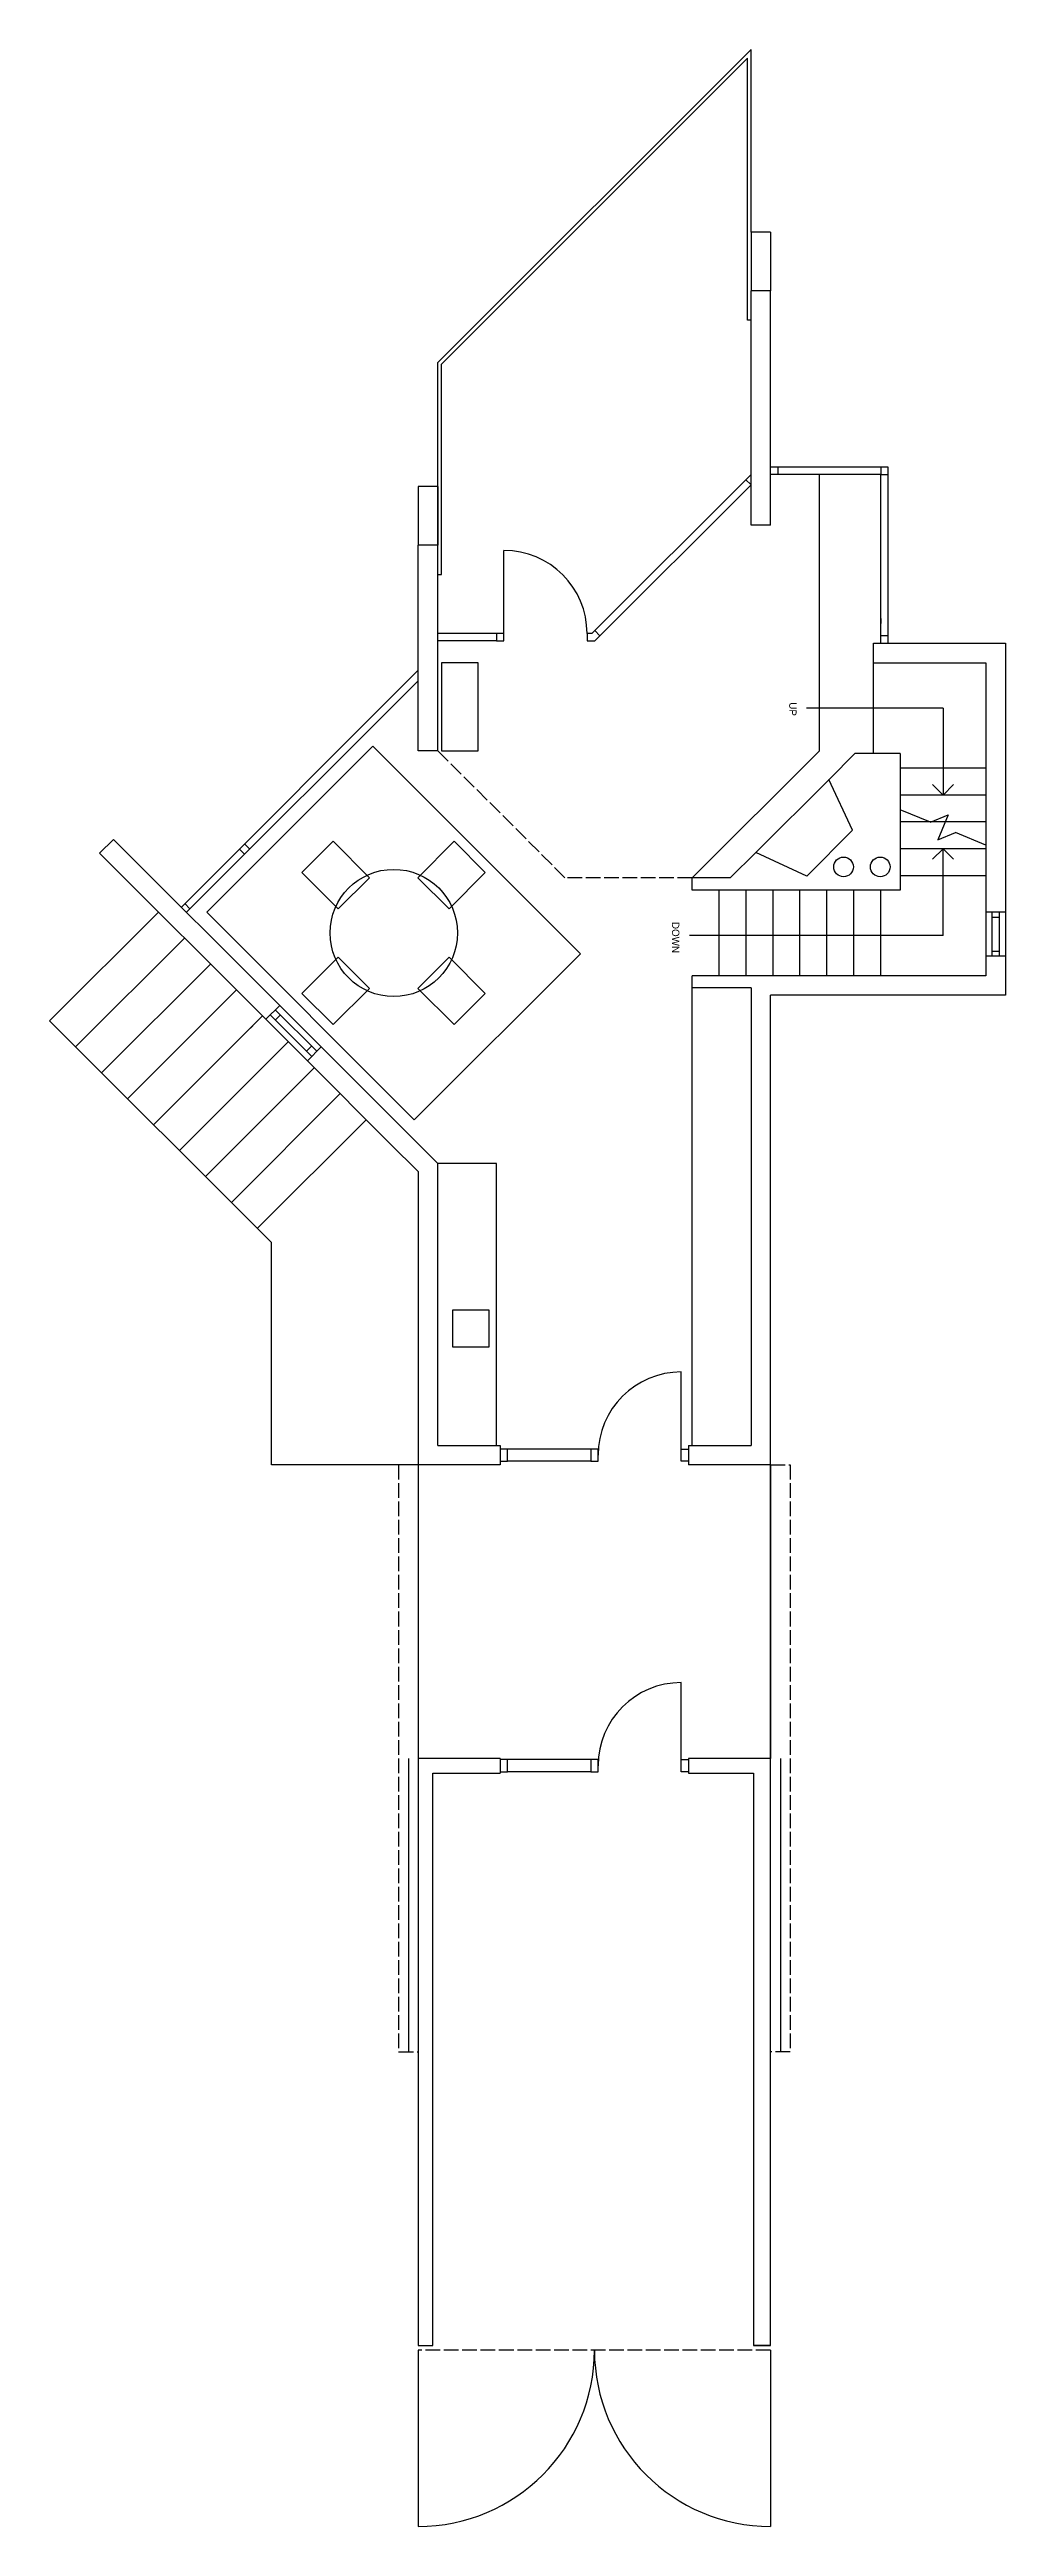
# Model space of a CAD drawing. Header units: inches. Extents: x -30960 to 5972, y 141 to 7569.
# Drawn here: x 5355 to 5746, y 1501 to 2514 of the extents above; entities that cross this region are included whole.
import ezdxf

# ---------------------------------------------------------------- set-up
doc = ezdxf.new("R2010")
doc.units = ezdxf.units.IN
doc.header["$LTSCALE"] = 0.5
doc.header["$MEASUREMENT"] = 0
doc.linetypes.add('ACAD_ISO02W100', pattern=[15, 12, -3])
doc.layers.get('0').update_dxf_attribs({"color": 253})
for name, color, linetype in [('A-doors', 254, 'Continuous'), ('A-Elev-South', 7, 'Continuous'), ('A-furniture', 33, 'Continuous'), ('A-glazing', 252, 'Continuous'), ('A-millwork', 252, 'Continuous'), ('A-soffit', 251, 'ACAD_ISO02W100'), ('A-stairs', 252, 'Continuous'), ('A-text', 254, 'Continuous'), ('A-walls', 7, 'Continuous')]:
    doc.layers.add(name, color=color, linetype=linetype)

msp = doc.modelspace()

# ---------------------------------------------------------------- texts
at = {"layer": 'A-text'}
for s, p in [('UP', (5657.5, 2247.2)), ('DOWN', (5609.6, 2157.4))]:
    msp.add_text(s, height=3, rotation=270, dxfattribs=at).set_placement(p)

# ---------------------------------------------------------------- linework, layer by layer
for p, q in [((5505.9, 1935.4), (5505.9, 1815.4)), ((5649.9, 1815.4), (5649.9, 1935.4)), ((5649.9, 1935.4), (5649.9, 1815.4))]:
    msp.add_line(p, q)
at = {"layer": 'A-doors'}
for p, q in [((5540.9, 2275.3), (5540.9, 2309.3)), ((5540.9, 2275.3), (5537.9, 2275.3)), ((5537.9, 2275.3), (5537.9, 2272.3)), ((5537.9, 2272.3), (5540.9, 2272.3)), ((5540.9, 2272.3), (5540.9, 2275.3)), ((5576.8, 2275.3), (5574.9, 2275.3)), ((5574.9, 2275.3), (5574.9, 2272.3)), ((5574.9, 2272.3), (5578, 2272.3)), ((5613.4, 1939.4), (5613.4, 1973.4)), ((5542.4, 1941.9), (5539.4, 1941.9)), ((5539.4, 1941.9), (5539.4, 1936.9)), ((5539.4, 1936.9), (5542.4, 1936.9)), ((5542.4, 1936.9), (5542.4, 1941.9)), ((5579.4, 1941.9), (5576.4, 1941.9)), ((5576.4, 1941.9), (5576.4, 1936.9)), ((5576.4, 1936.9), (5579.4, 1936.9)), ((5579.4, 1936.9), (5579.4, 1941.9)), ((5613.4, 1941.9), (5616.4, 1941.9)), ((5613.4, 1936.9), (5613.4, 1941.9)), ((5616.4, 1936.9), (5613.4, 1936.9)), ((5616.4, 1941.9), (5616.4, 1936.9)), ((5613.4, 1812.4), (5613.4, 1846.4)), ((5501.9, 1815.4), (5501.9, 1695.4)), ((5542.4, 1814.9), (5539.4, 1814.9)), ((5539.4, 1814.9), (5539.4, 1809.9)), ((5542.4, 1809.9), (5542.4, 1814.9)), ((5576.4, 1814.9), (5542.4, 1814.9)), ((5579.4, 1814.9), (5576.4, 1814.9)), ((5576.4, 1814.9), (5576.4, 1809.9)), ((5579.4, 1809.9), (5579.4, 1814.9)), ((5613.4, 1814.9), (5616.4, 1814.9)), ((5613.4, 1809.9), (5613.4, 1814.9)), ((5616.4, 1814.9), (5616.4, 1809.9)), ((5653.9, 1815.4), (5653.9, 1695.4)), ((5539.4, 1809.9), (5542.4, 1809.9)), ((5576.4, 1809.9), (5542.4, 1809.9)), ((5576.4, 1809.9), (5579.4, 1809.9)), ((5616.4, 1809.9), (5613.4, 1809.9)), ((5505.9, 1573.4), (5505.9, 1501.4)), ((5649.9, 1573.4), (5649.9, 1501.4))]:
    msp.add_line(p, q, dxfattribs=at)
for centre, radius, start, end in [((5540.9, 2275.3), 34, 0, 90), ((5613.4, 1939.4), 34, 90, 180), ((5613.4, 1812.4), 34, 90, 180), ((5505.9, 1573.4), 72, 270, 0), ((5649.9, 1573.4), 72, 180, 270)]:
    msp.add_arc(centre, radius, start, end, dxfattribs=at)
at = {"layer": 'A-Elev-South', "color": 253}
for p, q in [((5641.9, 2439.4), (5641.9, 2415.4)), ((5649.9, 2439.4), (5649.9, 2415.4)), ((5505.9, 2335.4), (5505.9, 2311.4)), ((5513.9, 2335.4), (5513.9, 2311.4)), ((5513.9, 2299.4), (5515.4, 2299.4)), ((5399.8, 2161.4), (5355.2, 2116.9)), ((5410.4, 2150.8), (5365.9, 2106.3)), ((5421, 2140.2), (5376.5, 2095.7)), ((5431.6, 2129.6), (5387.1, 2085.1)), ((5445.9, 2026.3), (5355.2, 2116.9)), ((5442.2, 2119), (5397.7, 2074.5)), ((5452.8, 2108.4), (5408.3, 2063.9)), ((5463.4, 2097.8), (5418.9, 2053.2)), ((5474, 2087.2), (5429.5, 2042.6)), ((5484.7, 2076.6), (5440.1, 2032)), ((5445.9, 1935.4), (5445.9, 2026.3)), ((5505.9, 1935.4), (5445.9, 1935.4))]:
    msp.add_line(p, q, dxfattribs=at)
at = {"layer": 'A-Elev-South', "color": 7}
for p, q in [((5381.4, 2191.1), (5375.7, 2185.5)), ((5375.7, 2185.5), (5443.6, 2117.6))]:
    msp.add_line(p, q, dxfattribs=at)
at = {"layer": 'A-furniture'}
for points in [[(5530.4, 2263.4), (5515.4, 2263.4), (5515.4, 2227.4), (5530.4, 2227.4), (5530.4, 2263.4)], [(5473.2, 2162.8), (5458.4, 2177.6), (5471.1, 2190.4), (5486, 2175.5), (5473.2, 2162.8)], [(5518.5, 2162.8), (5533.3, 2177.6), (5520.6, 2190.4), (5505.8, 2175.5), (5518.5, 2162.8)], [(5486, 2130.2), (5471.1, 2115.4), (5458.4, 2128.1), (5473.2, 2143), (5486, 2130.2)], [(5505.8, 2130.2), (5520.6, 2115.4), (5533.3, 2128.1), (5518.5, 2143), (5505.8, 2130.2)]]:
    msp.add_lwpolyline(points, dxfattribs=at)
msp.add_lwpolyline([(5487.4, 2229.2), (5419.5, 2161.4), (5504.3, 2076.5), (5572.2, 2144.4)], close=True, dxfattribs=at)
msp.add_circle((5495.9, 2152.9), 26, dxfattribs=at)
at = {"layer": 'A-glazing'}
for p, q in [((5576.8, 2275.3), (5641.9, 2340.4)), ((5694.9, 2343.4), (5649.9, 2343.4)), ((5694.9, 2340.4), (5649.9, 2340.4)), ((5652.9, 2343.4), (5652.9, 2340.4)), ((5697.9, 2343.4), (5694.9, 2343.4)), ((5694.9, 2343.4), (5694.9, 2340.4)), ((5694.9, 2340.4), (5697.9, 2340.4)), ((5694.9, 2271.4), (5694.9, 2340.4)), ((5697.9, 2271.4), (5697.9, 2343.4)), ((5578, 2272.3), (5641.9, 2336.1)), ((5641.9, 2336.1), (5639.7, 2338.3)), ((5694.9, 2281.4), (5694.9, 2279.4)), ((5697.9, 2279.4), (5697.9, 2281.4)), ((5537.9, 2272.3), (5513.9, 2272.3)), ((5537.9, 2275.3), (5515.4, 2275.3)), ((5580.1, 2274.4), (5578, 2276.5)), ((5697.9, 2274.4), (5694.9, 2274.4)), ((5409.1, 2163.5), (5505.9, 2260.3)), ((5411.2, 2161.4), (5505.9, 2256)), ((5434.9, 2189.4), (5437.1, 2187.2)), ((5432.8, 2187.2), (5434.9, 2185.1)), ((5410.5, 2164.9), (5412.6, 2162.8)), ((5740.4, 2143.4), (5740.4, 2161.4)), ((5740.4, 2159.4), (5743.4, 2159.4)), ((5743.4, 2143.4), (5743.4, 2161.4)), ((5740.4, 2145.4), (5743.4, 2145.4)), ((5447.5, 2121.5), (5464.5, 2104.5)), ((5447.5, 2117.3), (5449.6, 2119.4)), ((5437.3, 2114), (5439.4, 2116.2)), ((5460.2, 2104.5), (5462.4, 2106.7)), ((5576.4, 1941.9), (5542.4, 1941.9)), ((5576.4, 1936.9), (5542.4, 1936.9))]:
    msp.add_line(p, q, dxfattribs=at)
at = {"layer": 'A-glazing', "color": 253}
for p, q in [((5443.6, 2117.6), (5460.6, 2100.6)), ((5445.4, 2119.4), (5462.4, 2102.4)), ((5449.3, 2123.3), (5466.2, 2106.3))]:
    msp.add_line(p, q, dxfattribs=at)
at = {"layer": 'A-millwork'}
for p, q in [((5513.9, 2386.1), (5641.9, 2514.1)), ((5641.9, 2439.4), (5641.9, 2514.1)), ((5515.4, 2385.5), (5640.4, 2510.5)), ((5640.4, 2403.4), (5640.4, 2510.5)), ((5641.9, 2403.4), (5640.4, 2403.4)), ((5513.9, 2311.4), (5513.9, 2386.1)), ((5515.4, 2299.4), (5515.4, 2385.5)), ((5515.4, 2275.4), (5513.9, 2275.4)), ((5515.4, 2275.4), (5513.9, 2275.4)), ((5617.9, 1943.4), (5617.9, 2130.4)), ((5537.9, 2058.7), (5513.9, 2058.7)), ((5537.9, 1943.4), (5537.9, 2058.7)), ((5519.9, 1998.7), (5519.9, 1983.7)), ((5534.9, 1998.7), (5519.9, 1998.7)), ((5534.9, 1983.7), (5534.9, 1998.7)), ((5519.9, 1983.7), (5534.9, 1983.7))]:
    msp.add_line(p, q, dxfattribs=at)
at = {"layer": 'A-soffit'}
for p, q in [((5513.9, 2227.4), (5565.9, 2175.4)), ((5617.9, 2175.4), (5565.9, 2175.4)), ((5497.9, 1935.4), (5497.9, 1695.4)), ((5505.9, 1935.4), (5497.9, 1935.4)), ((5649.9, 1935.4), (5657.9, 1935.4)), ((5657.9, 1935.4), (5657.9, 1695.4)), ((5497.9, 1695.4), (5505.9, 1695.4)), ((5657.9, 1695.4), (5649.9, 1695.4)), ((5649.9, 1573.4), (5505.9, 1573.4))]:
    msp.add_line(p, q, dxfattribs=at)
at = {"layer": 'A-stairs'}
for p, q in [((5669.9, 2227.4), (5669.9, 2340.4)), ((5691.9, 2226.3), (5691.9, 2263.4)), ((5617.9, 2175.4), (5669.9, 2227.4)), ((5737.9, 2220.3), (5702.9, 2220.3)), ((5737.9, 2209.3), (5702.9, 2209.3)), ((5715.3, 2198.2), (5702.9, 2203.3)), ((5737.9, 2198.3), (5702.9, 2198.3)), ((5715.3, 2198.2), (5722.5, 2201.2)), ((5722.5, 2201.2), (5718.2, 2191)), ((5718.2, 2191), (5725.4, 2194)), ((5737.9, 2188.8), (5725.4, 2194)), ((5737.9, 2187.3), (5702.9, 2187.3)), ((5628.9, 2135.4), (5628.9, 2170.4)), ((5639.9, 2135.4), (5639.9, 2170.4)), ((5650.9, 2135.4), (5650.9, 2170.4)), ((5661.9, 2135.4), (5661.9, 2170.4)), ((5672.9, 2135.4), (5672.9, 2170.4)), ((5683.9, 2135.4), (5683.9, 2170.4)), ((5694.9, 2135.4), (5694.9, 2170.4)), ((5737.9, 2176.3), (5702.9, 2176.3))]:
    msp.add_line(p, q, dxfattribs=at)
at = {"layer": 'A-text'}
for p, q in [((5720.4, 2244.8), (5664.6, 2244.8)), ((5720.4, 2244.8), (5720.4, 2209.3)), ((5720.4, 2209.3), (5716.1, 2213.6)), ((5720.4, 2209.3), (5724.6, 2213.6)), ((5720.4, 2187.3), (5716.1, 2183.1)), ((5720.4, 2151.8), (5720.4, 2187.3)), ((5720.4, 2187.3), (5724.6, 2183.1)), ((5720.4, 2151.8), (5616.7, 2151.8))]:
    msp.add_line(p, q, dxfattribs=at)
at = {"layer": 'A-walls', "color": 253}
for p, q in [((5649.9, 2439.4), (5641.9, 2439.4)), ((5513.9, 2335.4), (5505.9, 2335.4)), ((5737.9, 2161.4), (5737.9, 2143.4)), ((5745.9, 2161.4), (5745.9, 2143.4))]:
    msp.add_line(p, q, dxfattribs=at)
at = {"layer": 'A-walls'}
for p, q in [((5641.9, 2319.6), (5641.9, 2415.4)), ((5649.9, 2415.4), (5641.9, 2415.4)), ((5649.9, 2319.6), (5649.9, 2415.4)), ((5649.9, 2319.6), (5641.9, 2319.6)), ((5513.9, 2311.4), (5505.9, 2311.4)), ((5505.9, 2227.4), (5505.9, 2311.4)), ((5513.9, 2227.4), (5513.9, 2311.4)), ((5691.9, 2271.4), (5745.9, 2271.4)), ((5691.9, 2263.4), (5691.9, 2271.4)), ((5745.9, 2271.4), (5745.9, 2161.4)), ((5691.9, 2263.4), (5737.9, 2263.4)), ((5737.9, 2263.4), (5737.9, 2161.4)), ((5513.9, 2227.4), (5505.9, 2227.4)), ((5673.9, 2215.8), (5684.3, 2226.3)), ((5702.9, 2226.3), (5684.3, 2226.3)), ((5702.9, 2226.3), (5702.9, 2170.4)), ((5673.9, 2215.8), (5643.9, 2185.8)), ((5683.4, 2194.9), (5673.7, 2215.7)), ((5381.4, 2191.1), (5449.3, 2123.3)), ((5664.7, 2176.1), (5683.4, 2194.9)), ((5633.4, 2175.4), (5643.9, 2185.8)), ((5664.7, 2176.1), (5643.9, 2185.8)), ((5617.9, 2170.4), (5617.9, 2175.4)), ((5633.4, 2175.4), (5617.9, 2175.4)), ((5702.9, 2170.4), (5617.9, 2170.4)), ((5745.9, 2161.4), (5737.9, 2161.4)), ((5737.9, 2143.4), (5737.9, 2135.4)), ((5745.9, 2143.4), (5737.9, 2143.4)), ((5745.9, 2143.4), (5745.9, 2127.4)), ((5737.9, 2135.4), (5617.9, 2135.4)), ((5617.9, 2130.4), (5617.9, 2135.4)), ((5641.9, 2130.4), (5617.9, 2130.4)), ((5641.9, 2130.4), (5641.9, 1943.4)), ((5649.9, 1935.4), (5649.9, 2127.4)), ((5745.9, 2127.4), (5649.9, 2127.4)), ((5443.6, 2117.6), (5449.3, 2123.3)), ((5460.6, 2100.6), (5466.2, 2106.3)), ((5494.5, 2066.7), (5460.6, 2100.6)), ((5466.2, 2106.3), (5513.9, 2058.7)), ((5505.9, 2055.4), (5494.5, 2066.7)), ((5513.9, 1943.4), (5513.9, 2058.7)), ((5505.9, 2055.4), (5505.9, 1935.4)), ((5539.4, 1935.4), (5505.9, 1935.4)), ((5513.9, 1943.4), (5539.4, 1943.4)), ((5539.4, 1943.4), (5539.4, 1935.4)), ((5616.4, 1943.4), (5616.4, 1935.4)), ((5616.4, 1943.4), (5641.9, 1943.4)), ((5649.9, 1935.4), (5616.4, 1935.4)), ((5505.9, 1815.4), (5505.9, 1575.4)), ((5539.4, 1815.4), (5505.9, 1815.4)), ((5539.4, 1815.4), (5539.4, 1809.4)), ((5616.4, 1815.4), (5616.4, 1809.4)), ((5649.9, 1815.4), (5616.4, 1815.4)), ((5649.9, 1575.4), (5649.9, 1815.4)), ((5511.9, 1575.4), (5511.9, 1809.4)), ((5511.9, 1809.4), (5539.4, 1809.4)), ((5616.4, 1809.4), (5642.9, 1809.4)), ((5642.9, 1809.4), (5642.9, 1575.4)), ((5505.9, 1575.4), (5511.9, 1575.4)), ((5649.9, 1575.4), (5642.9, 1575.4)), ((5642.9, 1575.4), (5649.9, 1575.4))]:
    msp.add_line(p, q, dxfattribs=at)
for centre in [(5679.7, 2179.9), (5694.7, 2179.9)]:
    msp.add_circle(centre, 4, dxfattribs=at)

msp.set_redraw_order([(e.dxf.handle, doc.entitydb.next_handle()) for e in msp.query("TEXT MTEXT ATTDEF DIMENSION ARC_DIMENSION")])  # texts and dimensions are drawn at this point

doc.saveas('drawing.dxf')
